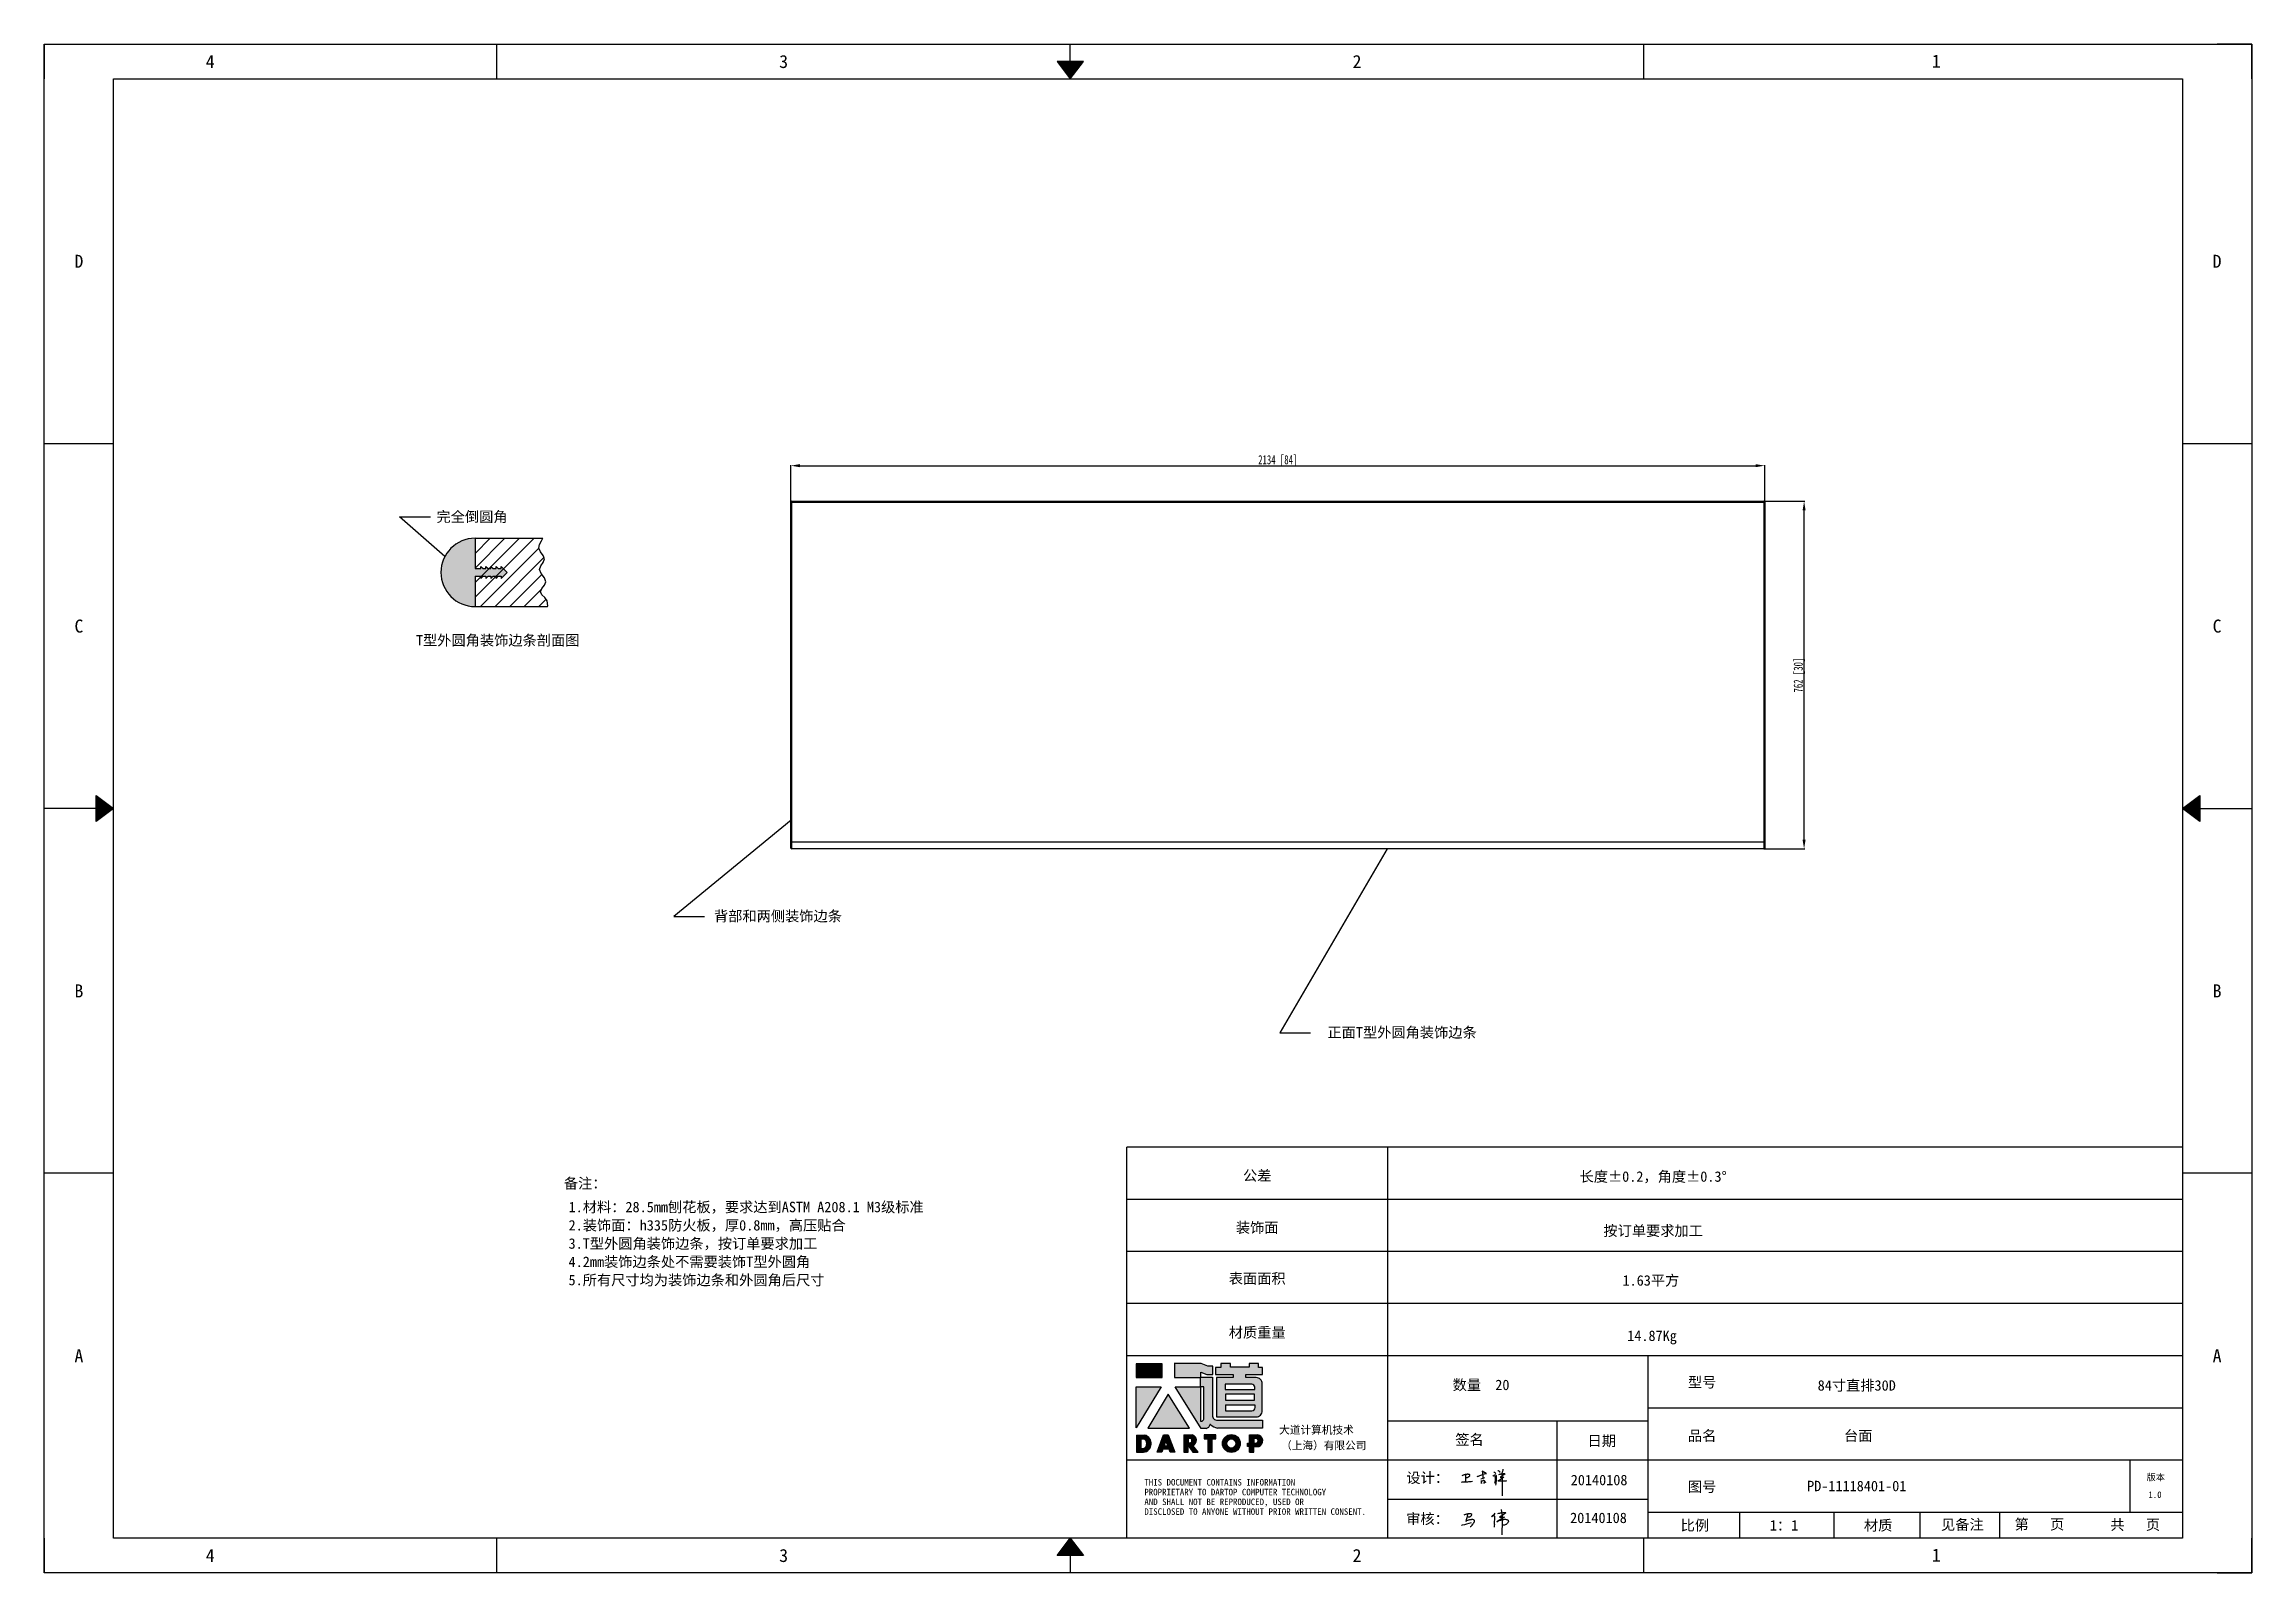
# Model space of a CAD drawing. Header units: inches. Extents: x 777 to 31414, y -60867 to 2393.
# Drawn here: x 16456 to 21294, y -7420 to -4070 of the extents above; entities that cross this region are included whole.
import ezdxf
from ezdxf.enums import TextEntityAlignment as Align

# ---------------------------------------------------------------- set-up
doc = ezdxf.new("R2010")
doc.units = ezdxf.units.IN
doc.header["$LTSCALE"] = 0.605
doc.header["$MEASUREMENT"] = 0
doc.header["$PDMODE"] = 3
doc.header["$PDSIZE"] = 0.25
doc.linetypes.add('DOT', pattern=[0.2, 0.1, -0.1])
doc.layers.get('0').update_dxf_attribs({"linetype": 'CONTINUOUS'})
doc.layers.get('Defpoints').update_dxf_attribs({"linetype": 'CONTINUOUS'})
for name, color, linetype in [('02-05848-001_DXF_HATCHING', 7, 'CONTINUOUS'), ('02-05848-001_DXF_TEXT', 7, 'CONTINUOUS'), ('4', 7, 'CONTINUOUS'), ('print', 30, 'CONTINUOUS')]:
    doc.layers.add(name, color=color, linetype=linetype)
doc.layers.add('dim', color=2, linetype='CONTINUOUS', lineweight=9)
doc.styles.add('Dartop', font='')
doc.styles.add('hzHT', font='simhei.ttf')
doc.styles.get("Standard").update_dxf_attribs({"font": 'txt', "width": 0.7})
doc.styles.get('Dartop').set_extended_font_data('FangSong_GB2312')
doc.dimstyles.new('ISO-25', dxfattribs={"dimtxt": 20, "dimasz": 20, "dimexe": 1.25, "dimexo": 0.625, "dimtad": 1, "dimdec": 1, "dimtxsty": 'Standard', "dimcen": 2.5, "dimadec": 0, "dimazin": 0, "dimtfac": 1, "dimtdec": 1, "dimtmove": 0, "dimatfit": 3, "dimfxl": 0, "dimarcsym": 0})
doc.dimstyles.get("Standard").update_dxf_attribs({"dimtxt": 0.1, "dimasz": 0.125, "dimexe": 0.18, "dimexo": 0.0625, "dimgap": 0.09, "dimtad": 0, "dimtih": 1, "dimtoh": 1, "dimdec": 3, "dimzin": 4, "dimdsep": 46, "dimtxsty": 'Standard', "dimblk": '_FILLED', "dimblk1": '_FILLED', "dimblk2": '_FILLED', "dimcen": 0.09, "dimadec": 0, "dimazin": 0, "dimtol": 1, "dimtp": 0.008, "dimtm": 0.008, "dimtfac": 1, "dimtdec": 3, "dimtofl": 0, "dimtmove": 0, "dimatfit": 3, "dimldrblk": '_FILLED', "dimfxl": 0, "dimtolj": 1, "dimtzin": 4, "dimarcsym": 0})

msp = doc.modelspace()

# ---------------------------------------------------------------- texts
at = {"color": 0}
for s, height, style, p in [('4', 28.55, 'Dartop', (16820.1, -4108.21)), ('3', 28.55, 'Dartop', (18076.49, -4108.21)), ('2', 28.55, 'Dartop', (19332.87, -4108.21)), ('1', 28.55, 'Dartop', (20602.27, -4107.3)), ('D', 28.55, 'Dartop', (16532.35, -4546.04)), ('D', 28.55, 'Dartop', (21217.44, -4546.04)), ('C', 28.55, 'Dartop', (16532.35, -5345.55)), ('T型外圆角装饰边条剖面图', 22.8433, 'hzHT', (17450.02, -5376.56)), ('C', 28.55, 'Dartop', (21217.44, -5345.55)), ('B', 28.55, 'Dartop', (16532.35, -6145.07)), ('B', 28.55, 'Dartop', (21217.44, -6145.07)), ('备注：', 22.843, 'hzHT', (17641.69, -6566.72)), ('公差', 22.843, 'hzHT', (19114.2, -6549.84)), ('长度%%P0.2，角度%%P0.3%%D', 22.8433, 'hzHT', (19981.76, -6551.9)), ('1.材料：28.5mm刨花板，要求达到ASTM A208.1 M3级标准', 22.8433, 'hzHT', (17994.37, -6618.71)), ('2.装饰面：h335防火板，厚0.8mm，高压贴合           ', 22.8433, 'hzHT', (17994.37, -6658.71)), ('装饰面', 22.843, 'hzHT', (19114.2, -6663.71)), ('按订单要求加工', 22.843, 'hzHT', (19981.76, -6670.68)), ('3.T型外圆角装饰边条，按订单要求加工               ', 22.8433, 'hzHT', (17994.37, -6698.71)), ('4.2mm装饰边条处不需要装饰T型外圆角                ', 22.8433, 'hzHT', (17994.37, -6738.71)), ('5.所有尺寸均为装饰边条和外圆角后尺寸              ', 22.8433, 'hzHT', (17994.37, -6778.71)), ('表面面积', 22.843, 'hzHT', (19114.2, -6775.39)), ('1.63平方', 22.843, 'hzHT', (19976.8, -6779.56)), ('材质重量', 22.843, 'hzHT', (19114.2, -6893.64)), ('14.87Kg', 22.843, 'hzHT', (19979.28, -6900.82)), ('A', 28.55, 'Dartop', (16532.35, -6944.59)), ('A', 28.55, 'Dartop', (21217.44, -6944.59)), ('数量  20', 22.843, 'hzHT', (19604.71, -7008.53)), ('型号', 22.843, 'hzHT', (20089.09, -7002.69)), ('84寸直排30D', 22.843, 'hzHT', (20427.85, -7009.7)), ('品名', 22.843, 'hzHT', (20089.09, -7119.96)), ('台面', 22.843, 'hzHT', (20431.04, -7119.96)), ('签名', 22.843, 'hzHT', (19579.35, -7128.33)), ('日期', 22.843, 'hzHT', (19869.21, -7131.14)), ('20140108', 22.843, 'hzHT', (19863.34, -7217.02)), ('版本', 14.277, 'hzHT', (21083.09, -7210.92)), ('图号', 22.843, 'hzHT', (20089.09, -7231.62)), ('PD-11118401-01', 22.8433, 'hzHT', (20427.85, -7230.13)), ('1.0', 14.277, 'Dartop', (21081.37, -7249.08)), ('20140108', 22.843, 'hzHT', (19861.98, -7299.91)), ('比例', 22.843, 'hzHT', (20073.17, -7316.39)), ('材质', 22.843, 'hzHT', (20474.79, -7316.39)), ('见备注', 22.843, 'hzHT', (20659.32, -7314.71)), ('第   页', 22.843, 'hzHT', (20828.16, -7314.02)), ('共   页', 22.843, 'hzHT', (21038, -7314.85)), ('1：1', 22.843, 'hzHT', (20268.45, -7316.39)), ('4', 28.55, 'Dartop', (16820.1, -7382.42)), ('3', 28.55, 'Dartop', (18076.49, -7382.42)), ('2', 28.55, 'Dartop', (19332.87, -7382.42)), ('1', 28.55, 'Dartop', (20602.27, -7381.51))]:
    msp.add_text(s, height=height, dxfattribs=dict(at, style=style)).set_placement(p, align=Align.MIDDLE_CENTER)
at = {"color": 0, "style": 'hzHT'}
for s, height, p in [('设计：', 22.843, (19440.97, -7223.5)), ('THIS DOCUMENT CONTAINS INFORMATION', 14.2771, (18866.96, -7229.13)), ('PROPRIETARY TO DARTOP COMPUTER TECHNOLOGY', 14.2771, (18866.96, -7250.54)), ('AND SHALL NOT BE REPRODUCED, USED OR', 14.2771, (18866.96, -7271.96)), ('DISCLOSED TO ANYONE WITHOUT PRIOR WRITTEN CONSENT.', 14.2771, (18866.96, -7293.37)), ('审核：', 22.843, (19440.63, -7313.46))]:
    msp.add_text(s, height=height, dxfattribs=at).set_placement(p)
at = {"layer": '4', "color": 0, "style": 'hzHT'}
for s, p in [('大道计算机技术', (19162.25, -7115.73)), ('（上海）有限公司', (19166.56, -7149.87))]:
    msp.add_text(s, height=17.132, dxfattribs=at).set_placement(p)
at = {"layer": 'dim', "color": 0, "style": 'hzHT'}
for s, height, p in [('完全倒圆角', 22.843, (17393.71, -5105.82)), ('背部和两侧装饰边条', 22.843, (18064.16, -5981.14)), ('正面T型外圆角装饰边条', 22.8433, (19431.65, -6235.94))]:
    msp.add_text(s, height=height, dxfattribs=at).set_placement(p, align=Align.MIDDLE_CENTER)

# ---------------------------------------------------------------- blocks, each defined once
blk = doc.blocks.new('_FILLED')
at = {"color": 0, "linetype": 'ByBlock'}
blk.add_solid([(0, 0), (-1, 0.16), (-1, -0.16)], dxfattribs=at)
blk = doc.blocks.new('*U5')
at = {"color": 254, "linetype": 'Continuous', "extrusion": (0, 0, -1)}
for points in [[(-17, 0.333), (-16.812, 0.25), (-17, 0.5)], [(-17, 0.333), (-17.188, 0.25), (-16.812, 0.25)], [(-17, 0.333), (-17, 0.5), (-17.188, 0.25)]]:
    blk.add_solid(points, dxfattribs=at)
blk = doc.blocks.new('*U4')
at = {"color": 254, "linetype": 'Continuous', "extrusion": (0, 0, -1)}
for points in [[(-33.167, 11), (-33, 11), (-33.25, 11.188)], [(-33.167, 11), (-33.25, 11.188), (-33.25, 10.812)], [(-33.167, 11), (-33.25, 10.812), (-33, 11)]]:
    blk.add_solid(points, dxfattribs=at)
blk = doc.blocks.new('*U6')
at = {"color": 254, "linetype": 'Continuous'}
for points in [[(17, 21.667), (17.188, 21.75), (16.812, 21.75)], [(17, 21.667), (16.812, 21.75), (17, 21.5)], [(17, 21.667), (17, 21.5), (17.188, 21.75)]]:
    blk.add_solid(points, dxfattribs=at)
blk = doc.blocks.new('*U3')
at = {"color": 254, "linetype": 'Continuous', "extrusion": (0, 0, -1)}
for points in [[(-0.833, 11), (-0.75, 10.812), (-0.75, 11.188)], [(-0.833, 11), (-0.75, 11.188), (-1, 11)], [(-0.833, 11), (-1, 11), (-0.75, 10.812)]]:
    blk.add_solid(points, dxfattribs=at)
blk = doc.blocks.new('dadao')
for p, q in [((48, 19.2), (44.9, 10.4)), ((44.9, 10.4), (51.2, 10.4)), ((51.2, 10.4), (48, 19.2))]:
    blk.add_line(p, q)
for points in [[(41.8, 121.6), (41.8, 143.7), (-0.4, 143.7), (-0.4, 121.6), (41.8, 121.6)], [(104.8, 122), (104.8, 130.3), (114.1, 126.3), (124.2, 126.3), (124.2, 139.6), (115.9, 139.6), (105.1, 143.9), (61.5, 143.9)], [(61.7, 144), (61.7, 121.3), (103.9, 121.3)], [(113.4, 38.7), (105.1, 38.7), (63, 106.5), (103.9, 106.5), (103.9, 120.9), (103.9, 121.3)], [(109.7, 53.6), (109.7, 106.2), (104.3, 106.2), (104.3, 50.4), (106.6, 50.4)], [(144.6, 94.4), (144.6, 84.8), (192, 84.8), (192, 94.1), (144.9, 94.1)], [(120.2, 45), (119.5, 45), (119.5, 44.6)], [(0, 28), (0, 0), (11.8, 0)], [(0.1, 28), (14, 28)], [(7.1, 21.8), (7.1, 6.1), (12, 6.1)], [(7.1, 21.8), (11.4, 21.8)], [(76.8, 28.2), (76.8, 0), (84.1, 0), (84.1, 11.1), (91.6, -0.1), (100.3, -0.1), (91.7, 11.1)], [(76.8, 28.2), (90.6, 28.2)], [(84, 22.7), (84, 15.3), (87.2, 15.3)], [(84, 22.7), (87.3, 22.7)], [(183.7, 0), (183.7, 9.6), (180.6, 9.6), (180.6, 14.9), (183.8, 14.9), (183.8, 28.1), (196.1, 28.1), (196.5, 28.1)], [(183.7, 0), (190.9, 0), (190.9, 9.6), (198.8, 9.6)], [(194.9, 22.3), (190.8, 22.3), (190.8, 15), (194.4, 15)]]:
    blk.add_lwpolyline(points)
blk.add_lwpolyline([(137.1, 144.2), (137.1, 137.9), (128.3, 137.9), (128.3, 126.5), (157.3, 126.5), (157.3, 121.5), (130.3, 121.5), (130.3, 57.5), (194.4, 57.5, 0.414214), (204.4, 67.5), (204.4, 111.3, 0.414214), (194.4, 121.3), (177.5, 121.3), (177.5, 126.3), (204.7, 126.3), (204.7, 137.7), (198.2, 137.7), (198.2, 143.9), (183.3, 143.9), (183.3, 138), (153, 138), (153, 144.2), (137.1, 144.2)], format="xyb", close=True)
for points in [[(104.8, 122), (123.4, 122), (123.4, 60, 0.414214), (131.4, 52), (204.8, 52), (204.8, 39.1), (131.7, 39.1)], [(144.3, 110.8), (144.3, 101.8), (192.3, 101.8), (192.3, 105.5, 0.414214), (187.3, 110.5), (144.3, 110.5)], [(144.6, 77), (144.6, 67.5), (187.6, 67.5, 0.414214), (192.6, 72.5), (192.6, 76.4), (144.6, 76.4)]]:
    blk.add_lwpolyline(points, format="xyb")
for points in [[(-0.3, 106.2), (40.4, 106.2), (-0.3, 39.7), (-0.3, 106.2)], [(51.7, 94.1), (18.4, 39.3), (86.2, 39.3)], [(43.8, 28.2), (51.8, 28.2), (62.6, -0.1), (55, -0.1), (53.2, 5), (42.9, 5), (41.1, 0), (33.6, 0)], [(110, 28.1), (110, 21.9), (116, 21.9), (116, -0.1), (123.2, -0.1), (123.2, 22), (129.2, 22), (129.2, 28.1), (110, 28.1)]]:
    blk.add_lwpolyline(points, close=True)
for radius in [14.5, 7.44]:
    blk.add_circle((154.2, 14.2), radius)
for centre, radius, start, end in [((99.2, 60.7), 12.6, 305.6399, 325.969), ((111.6, 46.7), 8.19, 282.9811, 347.6627), ((136, 61.7), 22.9, 226.7358, 259.3209), ((8.5, 13.9), 8.49, 294.2143, 69.7177), ((9.6, 14.2), 14.4, 278.6604, 72.3203), ((86.4, 19), 3.8, 282.527, 76.7196), ((88.6, 19.4), 8.95, 290.6073, 77.2124), ((193.7, 18.7), 3.8, 280.9891, 72.5513), ((195.7, 18.6), 9.51, 288.8959, 85.2442)]:
    blk.add_arc(centre, radius, start, end)
blk = doc.blocks.new('h')
for p, q in [((20768.1, -2360.9), (20773, -2359.1)), ((20769.5, -2366.9), (20769.8, -2370.6)), ((20769.8, -2370.6), (20770.9, -2378)), ((20770.9, -2378), (20771.5, -2370.6)), ((20772.4, -2369.3), (20774.9, -2367.8)), ((20773, -2359.1), (20784.1, -2355.2)), ((20773.3, -2331.8), (20775.3, -2338.7)), ((20789.1, -2340.9), (20773.5, -2331.9)), ((20775.3, -2338.7), (20775.6, -2351.2)), ((20775.6, -2351.2), (20775.5, -2357.3)), ((20782.2, -2369.2), (20780, -2377.1)), ((20780, -2377.1), (20788.3, -2371.3)), ((20780.1, -2366.4), (20780.8, -2366.4)), ((20781.9, -2367.4), (20782.2, -2369.2)), ((20845.7, -2343.5), (20848.4, -2353)), ((20848.9, -2370.3), (20847.9, -2424)), ((20848.4, -2353), (20848.9, -2370.3))]:
    blk.add_line(p, q)
for points in [[(20696.6, -2372.4, 0.002073), (20710.6, -2371.9, 0.016137), (20719.6, -2371.3, 0.008314), (20736.9, -2369.3)], [(20699.1, -2348.2, -0.029745), (20704.6, -2345.4, -0.046842), (20708.4, -2344.2, -0.00919), (20714.3, -2343, -0.018517), (20717.2, -2342.5, -0.037841), (20720.3, -2342.4, -0.039541), (20723.2, -2342.8, -0.149785), (20726, -2344.3, -0.204935), (20726.9, -2346.6, -0.074872), (20726.5, -2348.3, -0.061615), (20725.6, -2350.3, -0.034204), (20723.8, -2352.6, -0.045776), (20722.3, -2354.1, -0.054985), (20720.4, -2355.3, -0.036348), (20717.3, -2356.5, -0.067752), (20715.7, -2356.8, -0.043553), (20713.2, -2356.7)], [(20755, -2351.9, -0.024077), (20759.9, -2350.1, -0.013147), (20768.7, -2346.5, -0.00522), (20775.4, -2344.1, -0.018517), (20777.3, -2343.4, -0.008274), (20786.3, -2341, -0.039541), (20788.3, -2340.8, -0.079216), (20789.4, -2341, -0.204935)], [(20813.5, -2350.1, 0.007348), (20815.9, -2348.7, 0.008421), (20818, -2347.3, 0.009459), (20819.7, -2346.2, -0.016325), (20820.7, -2345.5, -0.173771), (20821.8, -2345.3, -0.085159), (20823.9, -2346, -0.125883), (20826, -2347.9, -0.160659), (20826.6, -2350.1, -0.010447), (20826.5, -2352.3, -0.008247), (20826.2, -2355.1, -0.002698), (20825.3, -2374, 0.001562), (20823.9, -2383.7, 0.016137)], [(20816.8, -2335, -0.053561), (20819.6, -2336.1, -0.075272), (20821.3, -2337.3, -0.005295), (20822.5, -2338.5, -0.009337), (20823.1, -2339.1, -0.026146), (20823.7, -2339.8, -0.016644), (20824.5, -2340.9)], [(20832.1, -2329.2, -0.053561), (20834.9, -2330.3, -0.075272), (20836.7, -2331.5, -0.005295), (20837.8, -2332.6, -0.009337), (20838.5, -2333.3, -0.026146), (20839, -2334, -0.016644), (20839.8, -2335.1)], [(20836, -2343.7, -0.02797), (20842.1, -2342.6, -0.048868), (20845.6, -2342.2, -0.00919), (20851.1, -2341.4, -0.018517), (20853.9, -2341.1, -0.037841), (20856.7, -2341.2, -0.039541), (20859.4, -2341.6, -0.018282), (20840.6, -2354.7, -0.000937)], [(20847.6, -2340.2, 0.021784), (20849.6, -2335.9, 0.028296), (20850.8, -2332.4, 0.008136), (20851.9, -2328.2, 0.028913), (20852.2, -2327, 0.08193), (20852.1, -2325.9, 0.075058), (20851.7, -2324.7, 0.275043)]]:
    blk.add_lwpolyline(points, format="xyb")
for points in [[(20711.3, -2343.5), (20711.3, -2343.5), (20711.5, -2355.8), (20710.7, -2368), (20710.6, -2371.9)], [(20821.5, -2350.6), (20822.4, -2359.2), (20822.2, -2364.9), (20821.7, -2369), (20821.3, -2376.3), (20823.6, -2368.5), (20827.2, -2366.3), (20829.5, -2366.3)], [(20840.6, -2354.7), (20850, -2354.7), (20855, -2354.3), (20845.9, -2361.1), (20840.5, -2364), (20833, -2367.5), (20863.2, -2367.4), (20865.9, -2367.3)]]:
    blk.add_lwpolyline(points)
for centre, radius, start, end in [((20773.7, -2371.2), 2.3, 121.9907, 163.60158), ((20787.5, -2406), 40.3, 100.61827, 108.24823), ((20780.8, -2367.6), 1.15, 9.4675, 90)]:
    blk.add_arc(centre, radius, start, end)
blk = doc.blocks.new('*D28')
at = {"layer": 'Defpoints', "color": 0, "transparency": 16777216}
for p in [(20226.2, -4994), (18092.2, -5073.9), (20226.2, -5073.9)]:
    blk.add_point(p, dxfattribs=at)
at = {"layer": 'dim', "color": 0, "lineweight": -2, "transparency": 16777216}
for p, q in [((18092.2, -5073.3), (18092.2, -4992.7)), ((18112.2, -4994), (20206.2, -4994)), ((20226.2, -5073.3), (20226.2, -4992.7))]:
    blk.add_line(p, q, dxfattribs=at)
at = {"layer": 'dim', "color": 0, "transparency": 16777216}
for points in [[(18112.2, -4990.6), (18112.2, -4997.3), (18092.2, -4994)], [(20206.2, -4990.6), (20206.2, -4997.3), (20226.2, -4994)]]:
    blk.add_solid(points, dxfattribs=at)
at = {"layer": 'dim', "color": 0, "transparency": 16777216, "insert": (19159.2, -4983.3), "char_height": 20, "attachment_point": 5}
blk.add_mtext('2134 [84]', dxfattribs=at)
blk = doc.blocks.new('*D29')
at = {"layer": 'Defpoints', "color": 0, "transparency": 16777216}
for p in [(20224.2, -5071.9), (20312.5, -5071.9), (20224.2, -5833.9)]:
    blk.add_point(p, dxfattribs=at)
at = {"layer": 'dim', "color": 0, "lineweight": -2, "transparency": 16777216}
for p, q in [((20224.8, -5071.9), (20313.8, -5071.9)), ((20312.5, -5813.9), (20312.5, -5091.9)), ((20224.8, -5833.9), (20313.8, -5833.9))]:
    blk.add_line(p, q, dxfattribs=at)
at = {"layer": 'dim', "color": 0, "transparency": 16777216}
for points in [[(20309.2, -5091.9), (20315.8, -5091.9), (20312.5, -5071.9)], [(20309.2, -5813.9), (20315.8, -5813.9), (20312.5, -5833.9)]]:
    blk.add_solid(points, dxfattribs=at)
at = {"layer": 'dim', "color": 0, "transparency": 16777216, "insert": (20301.9, -5452.9), "char_height": 20, "attachment_point": 5, "rotation": 90}
blk.add_mtext('762 [30]', dxfattribs=at)

# ---------------------------------------------------------------- dimensions: what is measured, and where the dimension line sits
at = {"layer": 'dim'}
dim = msp.add_linear_dim(base=(20226.17, -4993.96), p1=(18092.17, -5073.92), p2=(20226.17, -5073.92), dimstyle='ISO-25', dxfattribs=at)
dim.commit()
dim.dimension.update_dxf_attribs({"geometry": '*D28', "text_midpoint": (19159.17, -4983.33)})
dim = msp.add_linear_dim(base=(20312.5, -5071.92), p1=(20224.17, -5833.92), p2=(20224.17, -5071.92), angle=90, dimstyle='ISO-25', dxfattribs=at)
dim.commit()
dim.dimension.update_dxf_attribs({"geometry": '*D29', "text_midpoint": (20301.88, -5452.92)})

# ---------------------------------------------------------------- hatches: boundary and pattern name
for points in [[(18905.83, -6962.27), (18848.88, -6962.27), (18848.88, -6992.03), (18905.83, -6992.03)], [(18904, -7012.85), (18849.03, -7012.85), (18849.03, -7102.6)], [(18919.23, -7029.13), (18874.3, -7103.19), (18965.8, -7103.19)], [(19023.9, -7118.35), (18997.89, -7118.35), (18997.89, -7126.6), (19006.01, -7126.6), (19006.01, -7156.32), (19015.72, -7156.32), (19015.72, -7126.58), (19023.9, -7126.58)]]:
    msp.add_hatch(color=0).paths.add_polyline_path(points)
h = msp.add_hatch(color=0)
h.paths.add_polyline_path([(18990.94, -6980.35), (19003.51, -6985.78), (19017.1, -6985.78), (19017.1, -6967.8), (19005.89, -6967.8), (18991.28, -6962.03), (18932.74, -6962.03), (18932.74, -6992.45), (18989.7, -6992.45), (18989.7, -6993.06), (18989.7, -7012.51), (18934.47, -7012.51), (18991.28, -7103.94), (19002.53, -7103.94, 0.2793748), (19010.74, -7095.95), (19010.74, -7095.53), (19011.74, -7095.53, 0.1431454), (19027.22, -7103.41), (19125.95, -7103.41), (19125.95, -7086.07), (19026.8, -7086.07, -0.4142136), (19016, -7075.27), (19016, -6991.49), (18990.94, -6991.49)])
h.paths.add_polyline_path([(18990.28, -7012.89), (18997.51, -7012.9), (18997.51, -7083.86, -0.0889357), (18993.32, -7088.17), (18990.25, -7088.17)], flags=16)
h = msp.add_hatch(color=0)
h.paths.add_polyline_path([(19125.78, -6970.32), (19116.99, -6970.32), (19116.99, -6961.96), (19096.91, -6961.96), (19096.91, -6969.9), (19055.93, -6969.9), (19055.93, -6961.54), (19034.46, -6961.54), (19034.46, -6970.05), (19022.6, -6970.05), (19022.6, -6985.46), (19061.74, -6985.46), (19061.74, -6992.27), (19025.26, -6992.27), (19025.26, -7078.53), (19111.86, -7078.53, 0.4142136), (19125.36, -7065.03), (19125.36, -7005.96, 0.4142136), (19111.86, -6992.46), (19088.97, -6992.46), (19088.97, -6985.78), (19125.78, -6985.78)])
h.paths.add_polyline_path([(19102.3, -7007.08, -0.4142136), (19109.04, -7013.83), (19109.04, -7018.78), (19044.21, -7018.78), (19044.21, -7007.08)], flags=16)
h.paths.add_polyline_path([(19108.63, -7029.23), (19108.63, -7041.76), (19044.63, -7041.76), (19044.63, -7029.23)], flags=16)
h.paths.add_polyline_path([(19109.46, -7053.04), (19109.46, -7058.41, -0.4142136), (19102.71, -7065.16), (19044.63, -7065.16), (19044.63, -7053.04)], flags=16)
h = msp.add_hatch(color=0)
h.paths.add_polyline_path([(18868.29, -7118.48), (18849.43, -7118.48), (18849.43, -7156.21), (18865.31, -7156.21, 0.7930159)])
h.paths.add_polyline_path([(18865.59, -7147.95), (18859, -7147.95), (18859, -7126.74), (18864.87, -7126.74, -0.6713609)], flags=16)
h = msp.add_hatch(color=0)
h.paths.add_polyline_path([(18919.38, -7118.17), (18908.61, -7118.17), (18894.77, -7156.25), (18904.97, -7156.25), (18907.37, -7149.5), (18921.18, -7149.5), (18923.63, -7156.33), (18933.9, -7156.33)])
h.paths.add_polyline_path([(18918.54, -7142.23), (18909.98, -7142.23), (18914.18, -7130.26)], flags=16)
h = msp.add_hatch(color=0)
h.paths.add_polyline_path([(18971.69, -7118.2), (18953.14, -7118.2), (18953.14, -7156.27), (18962.94, -7156.27), (18962.94, -7141.18), (18973.02, -7156.41), (18984.86, -7156.41), (18973.27, -7141.27, 0.7440549)])
h.paths.add_polyline_path([(18962.85, -7135.54), (18962.85, -7125.55), (18967.23, -7125.55, -0.796809), (18967.17, -7135.54)], flags=16)
h = msp.add_hatch(color=0)
h.paths.add_polyline_path([(19038.03, -7137.1, 1), (19077.13, -7137.1, 1)])
h.paths.add_polyline_path([(19067.62, -7137.1, -1), (19047.54, -7137.1, -1)], flags=16)
h = msp.add_hatch(color=0)
h.paths.add_polyline_path([(19114.63, -7118.29), (19114.07, -7118.29), (19097.53, -7118.29), (19097.53, -7136.06), (19093.15, -7136.06), (19093.15, -7143.27), (19097.46, -7143.27), (19097.46, -7156.21), (19107.11, -7156.21), (19107.11, -7143.22), (19117.72, -7143.22, 0.8123038)])
h.paths.add_polyline_path([(19106.97, -7136.01), (19106.97, -7126.07), (19112.46, -7126.07, -0.7782134), (19111.9, -7136.01)], flags=16)
at = {"layer": '02-05848-001_DXF_HATCHING', "linetype": 'Continuous'}
h = msp.add_hatch(color=2, dxfattribs=at)
edge = h.paths.add_edge_path()
edge.add_line((17418.04, -5236.02), (17424.08, -5236.02))
edge.add_line((17424.08, -5236.02), (17424.08, -5241.06))
edge.add_line((17424.08, -5241.06), (17429.14, -5236.02))
edge.add_line((17429.14, -5236.02), (17435.18, -5236.02))
edge.add_line((17435.18, -5236.02), (17435.18, -5241.06))
edge.add_line((17435.18, -5241.06), (17440.24, -5236.02))
edge.add_line((17440.24, -5236.02), (17446.29, -5236.02))
edge.add_line((17446.29, -5236.02), (17446.29, -5241.06))
edge.add_line((17446.29, -5241.06), (17451.35, -5236.02))
edge.add_line((17451.35, -5236.02), (17457.39, -5236.02))
edge.add_line((17457.39, -5236.02), (17457.39, -5241.06))
edge.add_line((17457.39, -5241.06), (17470.66, -5227.83))
edge.add_line((17457.39, -5214.61), (17470.66, -5227.83))
edge.add_line((17457.39, -5219.65), (17457.39, -5214.61))
edge.add_line((17451.35, -5219.65), (17457.39, -5219.65))
edge.add_line((17446.29, -5214.61), (17451.35, -5219.65))
edge.add_line((17446.29, -5219.65), (17446.29, -5214.61))
edge.add_line((17440.24, -5219.65), (17446.29, -5219.65))
edge.add_line((17435.18, -5214.61), (17440.24, -5219.65))
edge.add_line((17435.18, -5219.65), (17435.18, -5214.61))
edge.add_line((17429.14, -5219.65), (17435.18, -5219.65))
edge.add_line((17424.08, -5214.61), (17429.14, -5219.65))
edge.add_line((17424.08, -5219.65), (17424.08, -5214.61))
edge.add_line((17418.04, -5219.65), (17424.08, -5219.65))
edge.add_line((17412.97, -5214.61), (17418.04, -5219.65))
edge.add_line((17412.97, -5219.65), (17412.97, -5214.61))
edge.add_line((17400.4, -5219.65), (17412.97, -5219.65))
edge.add_line((17400.4, -5153.03), (17400.4, -5219.65))
edge.add_arc((17400.4, -5227.83), 74.8, 90, 270)
edge.add_line((17400.4, -5236.02), (17400.4, -5302.64))
edge.add_line((17400.4, -5236.02), (17412.97, -5236.02))
edge.add_line((17412.97, -5236.02), (17412.97, -5241.06))
edge.add_line((17412.97, -5241.06), (17418.04, -5236.02))

# ---------------------------------------------------------------- linework, layer by layer
at = {"color": 0, "linetype": 'DOT'}
for p, q in [((16456.21, -4070.13), (21217.44, -4070.13)), ((16456.21, -7344.34), (16456.21, -4146.28)), ((21293.59, -4146.28), (21293.59, -7344.34)), ((21217.44, -7420.49), (16456.21, -7420.49))]:
    msp.add_line(p, q, dxfattribs=at)
at = {"color": 0}
for p, q in [((16456.21, -4070.13), (16456.21, -4146.28)), ((17448.29, -4146.28), (17448.29, -4070.13)), ((18704.68, -4108.21), (18704.68, -4070.13)), ((19961.06, -4146.28), (19961.06, -4070.13)), ((21293.59, -4070.13), (21217.44, -4070.13)), ((21293.59, -4146.28), (21293.59, -4070.13)), ((16608.5, -7344.34), (16608.5, -4146.28)), ((16608.5, -4146.28), (21141.3, -4146.28)), ((21141.3, -4146.28), (21141.3, -7344.34)), ((16608.5, -4945.8), (16456.21, -4945.8)), ((21293.59, -4945.8), (21141.3, -4945.8)), ((16570.42, -5745.31), (16456.21, -5745.31)), ((21179.37, -5745.31), (21293.59, -5745.31)), ((18828.41, -7344.34), (18828.41, -6487.72)), ((21141.3, -6487.72), (18828.41, -6487.72)), ((19399.5, -6487.72), (19399.5, -7344.34)), ((16608.5, -6544.83), (16456.21, -6544.83)), ((21293.59, -6544.83), (21141.3, -6544.83)), ((21141.3, -6601.94), (18828.41, -6601.94)), ((21141.3, -6716.15), (18828.41, -6716.15)), ((21141.3, -6830.37), (18828.41, -6830.37)), ((21141.3, -6944.59), (18828.41, -6944.59)), ((19970.58, -7344.34), (19970.58, -6944.59)), ((19970.58, -7058.8), (21141.3, -7058.8)), ((19399.5, -7087.36), (19970.58, -7087.36)), ((19770.7, -7087.36), (19770.7, -7344.34)), ((18828.41, -7173.02), (19399.5, -7173.02)), ((19399.5, -7173.02), (21141.3, -7173.02)), ((21027.08, -7287.24), (21027.08, -7173.02)), ((19399.5, -7258.68), (19970.58, -7258.68)), ((19970.58, -7287.24), (21141.3, -7287.24)), ((20171.5, -7344.34), (20171.5, -7287.24)), ((20378.56, -7344.34), (20378.56, -7287.24)), ((20566.8, -7344.34), (20566.8, -7287.24)), ((20741.54, -7344.34), (20741.54, -7287.24)), ((16456.21, -7344.34), (16456.21, -7420.49)), ((21141.3, -7344.34), (16608.5, -7344.34)), ((17448.29, -7420.49), (17448.29, -7344.34)), ((19961.06, -7420.49), (19961.06, -7344.34)), ((21293.59, -7420.49), (21293.59, -7344.34)), ((18704.68, -7382.42), (18704.68, -7420.49)), ((21217.44, -7420.49), (21293.59, -7420.49))]:
    msp.add_line(p, q, dxfattribs=at)
for p, q in [((18092.17, -5073.92), (20226.17, -5073.92)), ((18092.17, -5831.92), (18092.17, -5073.92)), ((18094.17, -5071.92), (20224.17, -5071.92)), ((18094.17, -5833.92), (18094.17, -5071.92)), ((20224.17, -5071.92), (20224.17, -5833.92)), ((20226.17, -5073.92), (20226.17, -5831.92)), ((20224.17, -5818.92), (18094.17, -5818.92)), ((20224.17, -5833.92), (18094.17, -5833.92)), ((19648.79, -7303.13), (19644.75, -7305.29)), ((19644.98, -7298.59), (19652.12, -7298.59)), ((19655.92, -7298.24), (19648.79, -7303.13)), ((19649.05, -7281.65), (19650.69, -7295.34)), ((19650.69, -7295.34), (19650.95, -7305.45)), ((19652.12, -7298.59), (19655.92, -7298.24)), ((19644.75, -7305.29), (19639.14, -7308.32)), ((19650.95, -7305.45), (19650.35, -7336.89))]:
    msp.add_line(p, q)
at = {"color": 2, "linetype": 'Continuous'}
for p, q in [((17400.4, -5186.29), (17433.67, -5153.03)), ((17400.4, -5218.32), (17465.69, -5153.03)), ((17400.4, -5250.35), (17497.72, -5153.03)), ((17400.4, -5282.38), (17529.75, -5153.03)), ((17412.17, -5302.64), (17539.88, -5174.93)), ((17444.2, -5302.64), (17551.34, -5195.5)), ((17476.23, -5302.64), (17546.57, -5232.29)), ((17508.25, -5302.64), (17546.06, -5264.83)), ((17540.28, -5302.64), (17556.13, -5286.78))]:
    msp.add_line(p, q, dxfattribs=at)
at = {"color": 7, "linetype": 'Continuous'}
for p, q in [((17400.4, -5153.03), (17400.4, -5219.65)), ((17400.4, -5153.03), (17548.79, -5153.03)), ((17539.82, -5174.81), (17541.41, -5166.83)), ((17543.66, -5182.72), (17539.82, -5174.81)), ((17541.41, -5166.83), (17546.06, -5158.68)), ((17546.06, -5158.68), (17548.79, -5153.03)), ((17400.4, -5219.65), (17412.97, -5219.65)), ((17412.97, -5219.65), (17412.97, -5214.61)), ((17412.97, -5214.61), (17418.04, -5219.65)), ((17418.04, -5219.65), (17424.08, -5219.65)), ((17424.08, -5219.65), (17424.08, -5214.61)), ((17424.08, -5214.61), (17429.14, -5219.65)), ((17429.14, -5219.65), (17435.18, -5219.65)), ((17435.18, -5219.65), (17435.18, -5214.61)), ((17435.18, -5214.61), (17440.24, -5219.65)), ((17440.24, -5219.65), (17446.29, -5219.65)), ((17446.29, -5219.65), (17446.29, -5214.61)), ((17446.29, -5214.61), (17451.35, -5219.65)), ((17451.35, -5219.65), (17457.39, -5219.65)), ((17457.39, -5219.65), (17457.39, -5214.61)), ((17457.39, -5214.61), (17470.66, -5227.83)), ((17541.4, -5221.31), (17544.31, -5213.69)), ((17545.2, -5230.53), (17541.4, -5221.31)), ((17549.5, -5190.56), (17543.66, -5182.72)), ((17544.31, -5213.69), (17549.55, -5206.04)), ((17552.43, -5198.45), (17549.5, -5190.56)), ((17549.55, -5206.04), (17552.43, -5198.45)), ((17400.4, -5236.02), (17400.4, -5302.64)), ((17400.4, -5236.02), (17412.97, -5236.02)), ((17412.97, -5241.06), (17418.04, -5236.02)), ((17412.97, -5236.02), (17412.97, -5241.06)), ((17418.04, -5236.02), (17424.08, -5236.02)), ((17424.08, -5241.06), (17429.14, -5236.02)), ((17424.08, -5236.02), (17424.08, -5241.06)), ((17429.14, -5236.02), (17435.18, -5236.02)), ((17435.18, -5241.06), (17440.24, -5236.02)), ((17435.18, -5236.02), (17435.18, -5241.06)), ((17440.24, -5236.02), (17446.29, -5236.02)), ((17446.29, -5241.06), (17451.35, -5236.02)), ((17446.29, -5236.02), (17446.29, -5241.06)), ((17451.35, -5236.02), (17457.39, -5236.02)), ((17457.39, -5241.06), (17470.66, -5227.83)), ((17457.39, -5236.02), (17457.39, -5241.06)), ((17543.76, -5270.18), (17546.7, -5263.34)), ((17546.7, -5276.69), (17543.76, -5270.18)), ((17552.3, -5239.69), (17545.2, -5230.53)), ((17546.7, -5263.34), (17552.19, -5256.18)), ((17552.19, -5256.18), (17555.59, -5248.9)), ((17555.59, -5248.9), (17552.3, -5239.69)), ((17400.4, -5302.64), (17559.44, -5302.64)), ((17553.04, -5283.11), (17546.7, -5276.69)), ((17558.74, -5289.88), (17553.04, -5283.11)), ((17560.09, -5301.26), (17558.74, -5289.88)), ((17559.44, -5302.64), (17560.09, -5301.26))]:
    msp.add_line(p, q, dxfattribs=at)
at = {"color": 0}
for points in [[(18704.68, -4146.28), (18733.23, -4108.21), (18676.12, -4108.21), (18704.68, -4146.28)], [(16608.5, -5745.31), (16570.42, -5773.87), (16570.42, -5716.76), (16608.5, -5745.31)], [(21141.3, -5745.31), (21179.37, -5716.76), (21179.37, -5773.87), (21141.3, -5745.31)], [(18704.68, -7344.34), (18733.23, -7382.42), (18676.12, -7382.42), (18704.68, -7344.34)]]:
    msp.add_lwpolyline(points, close=True, dxfattribs=at)
for points in [[(19567.82, -7293.65, -0.029745), (19571.09, -7292.01, -0.0468422), (19573.3, -7291.3, -0.0091902), (19576.75, -7290.61, -0.0185172), (19578.48, -7290.36, -0.0378406), (19580.26, -7290.3, -0.0395413), (19581.96, -7290.51, -0.1497852), (19583.61, -7291.41, -0.2049352), (19584.12, -7292.73, -0.0748717), (19583.93, -7293.76, -0.0616146), (19583.36, -7294.91, -0.0342039), (19582.34, -7296.25, -0.0457759), (19581.43, -7297.13, -0.054985), (19580.32, -7297.82, -0.0363479), (19578.49, -7298.55, -0.0677521), (19577.57, -7298.71, -0.0435534), (19576.13, -7298.63)], [(19639.14, -7308.32, -0.029745), (19644.23, -7305.77, -0.0468422), (19647.68, -7304.66, -0.0091902), (19653.06, -7303.57, -0.0185172), (19655.76, -7303.18, -0.0378406), (19658.54, -7303.1, -0.0395413), (19661.19, -7303.42, -0.1497852), (19663.77, -7304.84, -0.2049352), (19664.56, -7306.88, -0.0748717), (19664.26, -7308.49, -0.0616146), (19663.38, -7310.28, -0.0342039), (19661.79, -7312.38, -0.0457759), (19660.36, -7313.75, -0.054985), (19658.64, -7314.83, -0.0363479), (19655.78, -7315.97, -0.0677521), (19654.35, -7316.21, -0.0435534), (19652.1, -7316.1)], [(19641.48, -7290.17, -0.0279703), (19646.09, -7289.32, -0.0488679), (19648.77, -7289.03, -0.0091902), (19652.97, -7288.41, -0.0185172), (19655.07, -7288.22, -0.0378406), (19657.23, -7288.26, -0.0395413), (19659.26, -7288.62, -0.0182819), (19644.98, -7298.59, -0.0009369)]]:
    msp.add_lwpolyline(points, format="xyb")
msp.add_lwpolyline([(19575.02, -7290.94), (19575.02, -7290.94), (19573.93, -7297.63), (19572.13, -7303.92), (19570.96, -7307.78)])
for centre, radius, start, end in [((18094.17, -5073.92), 2, 90, 180), ((20224.17, -5073.92), 2, 0, 90), ((18094.17, -5831.92), 2, 180, 270), ((20224.17, -5831.92), 2, 270, 0), ((19602.34, -7417.13), 114.87, 100.36867, 102.47486), ((19586.76, -7331.98), 28.31, 96.12534, 100.36867), ((19585.25, -7317.92), 14.17, 87.45704, 96.12534), ((19585.31, -7316.73), 12.98, 78.39957, 87.45704), ((19587.14, -7307.8), 3.86, 44.32465, 78.39957), ((19599.66, -7248.35), 56.38, 299.26546, 300.9495), ((19727.39, -7720.95), 435.33, 102.46592, 103.2053), ((19430.73, -7087.15), 288.25, 313.36613, 315.29608), ((19633.46, -7297.72), 1.84, 52.37575, 91.29116), ((18012.23, -7245.43), 1623.37, 357.56566, 358.05728), ((19632.83, -7297.44), 2.11, 357.19683, 33.70518), ((19585.29, -7294.32), 49.77, 352.91255, 354.80268), ((19603.95, -7296.02), 31.02, 354.80268, 357.19683), ((19559.47, -7304.27), 12.07, 281.07698, 291.21263), ((19294.11, -6227.16), 1121.29, 283.91895, 284.97151), ((19589.4, -7339.7), 36.86, 113.20245, 120.0175), ((19580.75, -7319.52), 14.9, 102.47486, 113.20245), ((19578.35, -7309.92), 9.51, 283.81625, 294.03051), ((19580.38, -7314.63), 4.39, 294.83643, 309.90113), ((19521.92, -7260.69), 83.89, 316.91956, 320.58866), ((19569.45, -7301.44), 21.33, 324.09481, 331.37836), ((19586.01, -7309.81), 2.85, 319.57307, 337.48549), ((19578.16, -7303.54), 12.81, 324.91067, 333.34843), ((19584.39, -7305.87), 6.24, 326.76781, 340.87102), ((19588.37, -7306.6), 2.14, 357.99839, 44.32465), ((19586.28, -7306.52), 4.24, 340.87102, 357.99839), ((20543.87, -7451.8), 920.05, 171.41017, 171.76808)]:
    msp.add_arc(centre, radius, start, end)
at = {"color": 7, "linetype": 'Continuous'}
msp.add_arc((17400.4, -5227.83), 74.8, 90, 270, dxfattribs=at)
at = {"layer": 'print'}
msp.add_lwpolyline([(16456.21, -4070.13), (21293.59, -4070.13), (21293.59, -7420.49), (16456.21, -7420.49)], close=True, dxfattribs=at)

# ---------------------------------------------------------------- block references
at = {"color": 0, "linetype": 'Continuous', "xscale": 152.2888407109637, "yscale": 152.2888407109637, "zscale": 152.2888407109637}
for name, p in [('*U6', (16115.77, -7420.49)), ('*U3', (16456.21, -7420.49)), ('*U4', (16115.77, -7420.49)), ('*U5', (16115.77, -7420.49))]:
    msp.add_blockref(name, p, dxfattribs=at)
at = {"color": 0}
for name, p, xscale, yscale, zscale in [('dadao', (18849.43, -7156.21), 1.349832906196347, 1.349832906196347, 1.349832906196347), ('h', (7439.92, -5831.88), 0.585704211006083, 0.585704211006083, 0.585704211006083)]:
    msp.add_blockref(name, p, dxfattribs=dict(at, xscale=xscale, yscale=yscale, zscale=zscale))

msp.set_redraw_order([(e.dxf.handle, doc.entitydb.next_handle()) for e in msp.query("TEXT MTEXT ATTDEF DIMENSION ARC_DIMENSION")])  # texts and dimensions are drawn at this point

# ---------------------------------------------------------------- leaders
at = {"layer": '02-05848-001_DXF_TEXT', "color": 2, "linetype": 'Continuous'}
for points in [[(17334.08, -5193.25), (17235.17, -5106.09), (17302.67, -5106.09)], [(18093.11, -5770.65), (17835.69, -5982.18), (17903.18, -5982.18)], [(19399.08, -5833.92), (19163.4, -6236.99), (19230.89, -6236.99)]]:
    msp.add_leader(points, dimstyle='Standard', override={"dimtad": 0}, dxfattribs=at)

doc.saveas('drawing.dxf')
